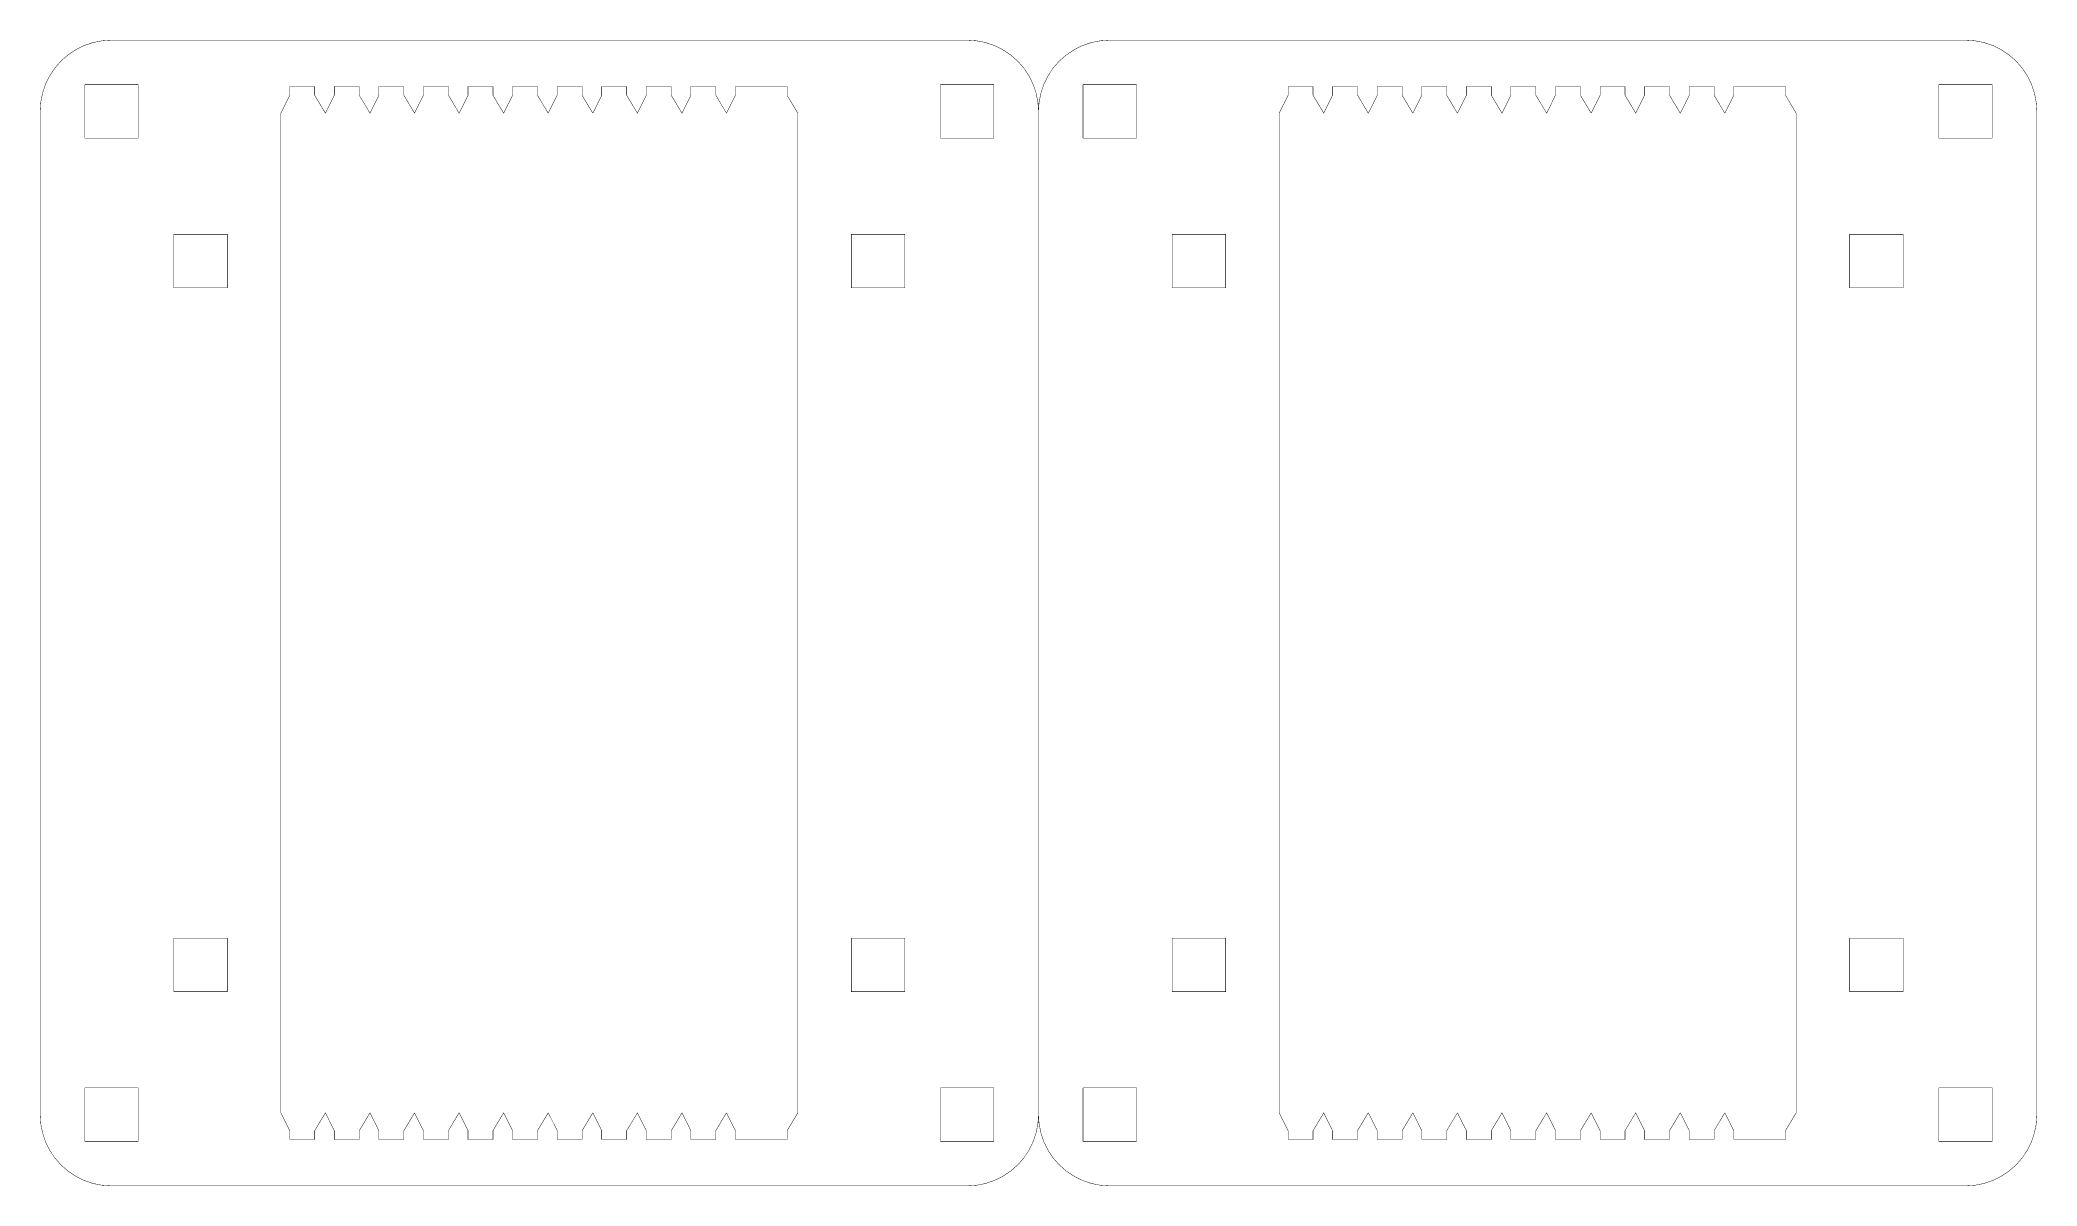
# Model space of a CAD drawing. Extents: x 0 to 112, y 0 to 64.
import ezdxf

# ---------------------------------------------------------------- set-up
doc = ezdxf.new("R2010")
doc.units = 0
doc.layers.add('20', color=253, linetype='CONTINUOUS')

msp = doc.modelspace()

# ---------------------------------------------------------------- linework, layer by layer
at = {"layer": '20', "const_width": 0.025}
for points in [[(2.0058, 63.8061), (2.4757, 64.0397)], [(2.4757, 64.0397), (2.9704, 64.2074)], [(2.9704, 64.2074), (3.4844, 64.3064)], [(3.4844, 64.3064), (4.0053, 64.342)], [(52.0066, 64.342), (4.0053, 64.342)], [(52.0066, 64.342), (52.5273, 64.3064)], [(52.5273, 64.3064), (53.0412, 64.2074)], [(53.0412, 64.2074), (53.5362, 64.0397)], [(53.5362, 64.0397), (54.0061, 63.8061)], [(58.0066, 63.8061), (58.4752, 64.0397)], [(58.4752, 64.0397), (58.971, 64.2074)], [(58.971, 64.2074), (59.4836, 64.3064)], [(59.4836, 64.3064), (60.0061, 64.342)], [(108.0057, 64.342), (60.0061, 64.342)], [(108.0057, 64.342), (108.5282, 64.3064)], [(108.5282, 64.3064), (109.0408, 64.2074)], [(109.0408, 64.2074), (109.5368, 64.0397)], [(109.5368, 64.0397), (110.0055, 63.8061)], [(0.5423, 62.3405), (0.8331, 62.7799)], [(0.8331, 62.7799), (1.1776, 63.1711)], [(1.1776, 63.1711), (1.5716, 63.5165)], [(1.5716, 63.5165), (2.0058, 63.8061)], [(54.0061, 63.8061), (54.4399, 63.5165)], [(54.4399, 63.5165), (54.8341, 63.1711)], [(54.8341, 63.1711), (55.1801, 62.7799)], [(55.1801, 62.7799), (55.4694, 62.3405)], [(56.5415, 62.3405), (56.8321, 62.7799)], [(56.8321, 62.7799), (57.1783, 63.1711)], [(57.1783, 63.1711), (57.571, 63.5165)], [(57.571, 63.5165), (58.0066, 63.8061)], [(110.0055, 63.8061), (110.4406, 63.5165)], [(110.4406, 63.5165), (110.835, 63.1711)], [(110.835, 63.1711), (111.1795, 62.7799)], [(111.1795, 62.7799), (111.47, 62.3405)], [(0.1426, 61.3778), (0.3108, 61.8731)], [(0.3108, 61.8731), (0.5423, 62.3405)], [(5.506, 61.8452), (2.506, 61.8452)], [(2.506, 61.8452), (2.506, 58.8429)], [(5.506, 58.8429), (5.506, 61.8452)], [(14.0057, 61.741), (15.4057, 61.741)], [(14.0057, 61.2457), (14.0057, 61.741)], [(15.4057, 61.741), (15.4057, 61.2457)], [(16.5055, 61.741), (17.9056, 61.741)], [(16.5055, 61.2457), (16.5055, 61.741)], [(17.9056, 61.741), (17.9056, 61.2457)], [(19.0067, 61.741), (20.4052, 61.741)], [(19.0067, 61.2457), (19.0067, 61.741)], [(20.4052, 61.741), (20.4052, 61.2457)], [(21.5065, 61.741), (22.9063, 61.741)], [(21.5065, 61.2457), (21.5065, 61.741)], [(22.9063, 61.741), (22.9063, 61.2457)], [(24.0062, 61.741), (25.4062, 61.741)], [(24.0062, 61.2457), (24.0062, 61.741)], [(25.4062, 61.741), (25.4062, 61.2457)], [(26.506, 61.741), (27.9058, 61.741)], [(26.506, 61.741), (26.506, 61.2457)], [(27.9058, 61.2457), (27.9058, 61.741)], [(29.0059, 61.741), (30.4057, 61.741)], [(29.0059, 61.741), (29.0059, 61.2457)], [(30.4057, 61.2457), (30.4057, 61.741)], [(31.5053, 61.741), (32.9055, 61.741)], [(31.5053, 61.741), (31.5053, 61.2457)], [(32.9055, 61.2457), (32.9055, 61.741)], [(34.0051, 61.741), (35.4052, 61.741)], [(34.0051, 61.741), (34.0051, 61.2457)], [(35.4052, 61.2457), (35.4052, 61.741)], [(36.5063, 61.741), (37.905, 61.741)], [(36.5063, 61.741), (36.5063, 61.2457)], [(37.905, 61.2457), (37.905, 61.741)], [(39.0061, 61.741), (41.9055, 61.741)], [(39.0061, 61.741), (39.0061, 61.2457)], [(41.9055, 61.741), (41.9055, 61.2457)], [(50.506, 61.8452), (50.506, 58.8429)], [(53.506, 61.8452), (50.506, 61.8452)], [(53.506, 58.8429), (53.506, 61.8452)], [(55.4694, 62.3405), (55.7008, 61.8731)], [(55.7008, 61.8731), (55.8692, 61.3778)], [(56.1417, 61.3778), (56.3101, 61.8731)], [(56.3101, 61.8731), (56.5415, 62.3405)], [(58.5055, 61.8452), (58.5055, 58.8429)], [(61.5054, 61.8452), (58.5055, 61.8452)], [(61.5054, 58.8429), (61.5054, 61.8452)], [(70.0063, 61.2457), (70.0063, 61.741)], [(70.0063, 61.741), (71.4066, 61.741)], [(71.4066, 61.741), (71.4066, 61.2457)], [(72.5062, 61.741), (73.9062, 61.741)], [(72.5062, 61.2457), (72.5062, 61.741)], [(73.9062, 61.741), (73.9062, 61.2457)], [(75.0061, 61.741), (76.4061, 61.741)], [(75.0061, 61.2457), (75.0061, 61.741)], [(76.4061, 61.741), (76.4061, 61.2457)], [(77.5057, 61.2457), (77.5057, 61.741)], [(77.5057, 61.741), (78.906, 61.741)], [(78.906, 61.741), (78.906, 61.2457)], [(80.0055, 61.741), (81.4056, 61.741)], [(80.0055, 61.2457), (80.0055, 61.741)], [(81.4056, 61.741), (81.4056, 61.2457)], [(82.5067, 61.741), (83.9055, 61.741)], [(82.5067, 61.741), (82.5067, 61.2457)], [(83.9055, 61.2457), (83.9055, 61.741)], [(85.0065, 61.741), (86.4063, 61.741)], [(85.0065, 61.741), (85.0065, 61.2457)], [(86.4063, 61.2457), (86.4063, 61.741)], [(87.5062, 61.741), (88.9062, 61.741)], [(87.5062, 61.741), (87.5062, 61.2457)], [(88.9062, 61.2457), (88.9062, 61.741)], [(90.006, 61.741), (91.4058, 61.741)], [(90.006, 61.741), (90.006, 61.2457)], [(91.4058, 61.2457), (91.4058, 61.741)], [(92.5059, 61.741), (93.9057, 61.741)], [(92.5059, 61.741), (92.5059, 61.2457)], [(93.9057, 61.2457), (93.9057, 61.741)], [(95.0053, 61.741), (97.9062, 61.741)], [(95.0053, 61.741), (95.0053, 61.2457)], [(97.9062, 61.741), (97.9062, 61.2457)], [(106.5051, 61.8452), (106.5051, 58.8429)], [(109.5066, 61.8452), (106.5051, 61.8452)], [(109.5066, 58.8429), (109.5066, 61.8452)], [(111.47, 62.3405), (111.7019, 61.8731)], [(111.7019, 61.8731), (111.8698, 61.3778)], [(0.0062, 60.344), (0.0393, 60.8673)], [(0.0393, 60.8673), (0.1426, 61.3778)], [(13.5055, 60.2424), (14.0057, 61.2457)], [(15.4057, 61.2457), (16.0067, 60.2424)], [(16.0067, 60.2424), (16.5055, 61.2457)], [(17.9056, 61.2457), (18.5063, 60.2424)], [(18.5063, 60.2424), (19.0067, 61.2457)], [(20.4052, 61.2457), (21.0062, 60.2424)], [(21.0062, 60.2424), (21.5065, 61.2457)], [(22.9063, 61.2457), (23.506, 60.2424)], [(23.506, 60.2424), (24.0062, 61.2457)], [(25.4062, 61.2457), (26.0059, 60.2424)], [(26.0059, 60.2424), (26.506, 61.2457)], [(27.9058, 61.2457), (28.5055, 60.2424)], [(28.5055, 60.2424), (29.0059, 61.2457)], [(30.4057, 61.2457), (31.0054, 60.2424)], [(31.0054, 60.2424), (31.5053, 61.2457)], [(32.9055, 61.2457), (33.5063, 60.2424)], [(33.5063, 60.2424), (34.0051, 61.2457)], [(35.4052, 61.2457), (36.0059, 60.2424)], [(36.0059, 60.2424), (36.5063, 61.2457)], [(37.905, 61.2457), (38.5057, 60.2424)], [(38.5057, 60.2424), (39.0061, 61.2457)], [(41.9055, 61.2457), (42.5062, 60.2424)], [(55.8692, 61.3778), (55.9726, 60.8673)], [(55.9726, 60.8673), (56.0056, 60.344)], [(56.0056, 60.344), (56.0399, 60.8673)], [(56.0399, 60.8673), (56.1417, 61.3778)], [(69.5062, 60.2424), (70.0063, 61.2457)], [(71.4066, 61.2457), (72.0058, 60.2424)], [(72.0058, 60.2424), (72.5062, 61.2457)], [(73.9062, 61.2457), (74.5057, 60.2424)], [(74.5057, 60.2424), (75.0061, 61.2457)], [(76.4061, 61.2457), (77.0055, 60.2424)], [(77.0055, 60.2424), (77.5057, 61.2457)], [(78.906, 61.2457), (79.5067, 60.2424)], [(79.5067, 60.2424), (80.0055, 61.2457)], [(81.4056, 61.2457), (82.0066, 60.2424)], [(82.0066, 60.2424), (82.5067, 61.2457)], [(83.9055, 61.2457), (84.5062, 60.2424)], [(84.5062, 60.2424), (85.0065, 61.2457)], [(86.4063, 61.2457), (87.006, 60.2424)], [(87.006, 60.2424), (87.5062, 61.2457)], [(88.9062, 61.2457), (89.5059, 60.2424)], [(89.5059, 60.2424), (90.006, 61.2457)], [(91.4058, 61.2457), (92.0055, 60.2424)], [(92.0055, 60.2424), (92.5059, 61.2457)], [(93.9057, 61.2457), (94.5054, 60.2424)], [(94.5054, 60.2424), (95.0053, 61.2457)], [(97.9062, 61.2457), (98.5056, 60.2424)], [(111.8698, 61.3778), (111.9717, 60.8673)], [(111.9717, 60.8673), (112.0062, 60.344)], [(0.0062, 60.344), (0.0062, 4.0424)], [(13.5055, 4.144), (13.5055, 60.2424)], [(42.5062, 60.2424), (42.5062, 4.144)], [(56.0056, 4.0424), (56.0056, 60.344)], [(69.5062, 4.144), (69.5062, 60.2424)], [(98.5056, 60.2424), (98.5056, 4.144)], [(112.0062, 60.344), (112.0062, 4.0424)], [(2.506, 58.8429), (5.506, 58.8429)], [(50.506, 58.8429), (53.506, 58.8429)], [(58.5055, 58.8429), (61.5054, 58.8429)], [(106.5051, 58.8429), (109.5066, 58.8429)], [(7.5055, 50.4431), (7.5055, 53.4454)], [(7.5055, 53.4454), (10.5055, 53.4454)], [(10.5055, 53.4454), (10.5055, 50.4431)], [(45.5062, 53.4454), (45.5062, 50.4431)], [(48.5062, 53.4454), (45.5062, 53.4454)], [(48.5062, 50.4431), (48.5062, 53.4454)], [(63.506, 50.4431), (63.506, 53.4454)], [(63.506, 53.4454), (66.5062, 53.4454)], [(66.5062, 53.4454), (66.5062, 50.4431)], [(104.5056, 53.4454), (101.5056, 53.4454)], [(101.5056, 53.4454), (101.5056, 50.4431)], [(104.5056, 50.4431), (104.5056, 53.4454)], [(10.5055, 50.4431), (7.5055, 50.4431)], [(45.5062, 50.4431), (48.5062, 50.4431)], [(66.5062, 50.4431), (63.506, 50.4431)], [(101.5056, 50.4431), (104.5056, 50.4431)], [(7.5055, 13.9433), (10.5055, 13.9433)], [(7.5055, 10.941), (7.5055, 13.9433)], [(10.5055, 13.9433), (10.5055, 10.941)], [(45.5062, 13.9433), (45.5062, 10.941)], [(48.5062, 13.9433), (45.5062, 13.9433)], [(48.5062, 10.941), (48.5062, 13.9433)], [(63.506, 10.941), (63.506, 13.9433)], [(63.506, 13.9433), (66.5062, 13.9433)], [(66.5062, 13.9433), (66.5062, 10.941)], [(104.5056, 13.9433), (101.5056, 13.9433)], [(101.5056, 13.9433), (101.5056, 10.941)], [(104.5056, 10.941), (104.5056, 13.9433)], [(10.5055, 10.941), (7.5055, 10.941)], [(45.5062, 10.941), (48.5062, 10.941)], [(66.5062, 10.941), (63.506, 10.941)], [(101.5056, 10.941), (104.5056, 10.941)], [(2.506, 2.5413), (2.506, 5.5435)], [(2.506, 5.5435), (5.506, 5.5435)], [(5.506, 5.5435), (5.506, 2.5413)], [(50.506, 5.5435), (50.506, 2.5413)], [(53.506, 5.5435), (50.506, 5.5435)], [(53.506, 2.5413), (53.506, 5.5435)], [(58.5055, 2.5413), (58.5055, 5.5435)], [(58.5055, 5.5435), (61.5054, 5.5435)], [(61.5054, 5.5435), (61.5054, 2.5413)], [(106.5051, 5.5435), (106.5051, 2.5413)], [(109.5066, 5.5435), (106.5051, 5.5435)], [(109.5066, 2.5413), (109.5066, 5.5435)], [(0.0062, 4.0424), (0.0393, 3.5192)], [(0.0393, 3.5192), (0.1426, 3.0086)], [(14.0057, 3.1432), (13.5055, 4.144)], [(16.0067, 4.144), (15.4057, 3.1432)], [(16.5055, 3.1432), (16.0067, 4.144)], [(18.5063, 4.144), (17.9056, 3.1432)], [(19.0067, 3.1432), (18.5063, 4.144)], [(21.0062, 4.144), (20.4052, 3.1432)], [(21.5065, 3.1432), (21.0062, 4.144)], [(23.506, 4.144), (22.9063, 3.1432)], [(24.0062, 3.1432), (23.506, 4.144)], [(26.0059, 4.144), (25.4062, 3.1432)], [(26.506, 3.1432), (26.0059, 4.144)], [(28.5055, 4.144), (27.9058, 3.1432)], [(29.0059, 3.1432), (28.5055, 4.144)], [(31.0054, 4.144), (30.4057, 3.1432)], [(31.5053, 3.1432), (31.0054, 4.144)], [(33.5063, 4.144), (32.9055, 3.1432)], [(34.0051, 3.1432), (33.5063, 4.144)], [(36.0059, 4.144), (35.4052, 3.1432)], [(36.5063, 3.1432), (36.0059, 4.144)], [(38.5057, 4.144), (37.905, 3.1432)], [(39.0061, 3.1432), (38.5057, 4.144)], [(42.5062, 4.144), (41.9055, 3.1432)], [(55.9726, 3.5192), (55.8692, 3.0086)], [(56.0056, 4.0424), (55.9726, 3.5192)], [(56.0056, 4.0424), (56.0399, 3.5192)], [(56.0399, 3.5192), (56.1417, 3.0086)], [(70.0063, 3.1432), (69.5062, 4.144)], [(72.0058, 4.144), (71.4066, 3.1432)], [(72.5062, 3.1432), (72.0058, 4.144)], [(74.5057, 4.144), (73.9062, 3.1432)], [(75.0061, 3.1432), (74.5057, 4.144)], [(77.0055, 4.144), (76.4061, 3.1432)], [(77.5057, 3.1432), (77.0055, 4.144)], [(79.5067, 4.144), (78.906, 3.1432)], [(80.0055, 3.1432), (79.5067, 4.144)], [(82.0066, 4.144), (81.4056, 3.1432)], [(82.5067, 3.1432), (82.0066, 4.144)], [(84.5062, 4.144), (83.9055, 3.1432)], [(85.0065, 3.1432), (84.5062, 4.144)], [(87.006, 4.144), (86.4063, 3.1432)], [(87.5062, 3.1432), (87.006, 4.144)], [(89.5059, 4.144), (88.9062, 3.1432)], [(90.006, 3.1432), (89.5059, 4.144)], [(92.0055, 4.144), (91.4058, 3.1432)], [(92.5059, 3.1432), (92.0055, 4.144)], [(94.5054, 4.144), (93.9057, 3.1432)], [(95.0053, 3.1432), (94.5054, 4.144)], [(98.5056, 4.144), (97.9062, 3.1432)], [(111.9717, 3.5192), (111.8698, 3.0086)], [(112.0062, 4.0424), (111.9717, 3.5192)], [(0.1426, 3.0086), (0.3108, 2.5133)], [(0.3108, 2.5133), (0.5423, 2.0409)], [(5.506, 2.5413), (2.506, 2.5413)], [(14.0057, 2.6454), (14.0057, 3.1432)], [(15.4057, 2.6454), (14.0057, 2.6454)], [(15.4057, 3.1432), (15.4057, 2.6454)], [(16.5055, 2.6454), (16.5055, 3.1432)], [(17.9056, 2.6454), (16.5055, 2.6454)], [(17.9056, 3.1432), (17.9056, 2.6454)], [(19.0067, 2.6454), (19.0067, 3.1432)], [(20.4052, 2.6454), (19.0067, 2.6454)], [(20.4052, 3.1432), (20.4052, 2.6454)], [(21.5065, 2.6454), (21.5065, 3.1432)], [(22.9063, 2.6454), (21.5065, 2.6454)], [(22.9063, 3.1432), (22.9063, 2.6454)], [(24.0062, 2.6454), (24.0062, 3.1432)], [(25.4062, 2.6454), (24.0062, 2.6454)], [(25.4062, 3.1432), (25.4062, 2.6454)], [(26.506, 3.1432), (26.506, 2.6454)], [(27.9058, 2.6454), (26.506, 2.6454)], [(27.9058, 2.6454), (27.9058, 3.1432)], [(29.0059, 3.1432), (29.0059, 2.6454)], [(30.4057, 2.6454), (29.0059, 2.6454)], [(30.4057, 2.6454), (30.4057, 3.1432)], [(31.5053, 3.1432), (31.5053, 2.6454)], [(32.9055, 2.6454), (31.5053, 2.6454)], [(32.9055, 2.6454), (32.9055, 3.1432)], [(34.0051, 3.1432), (34.0051, 2.6454)], [(35.4052, 2.6454), (34.0051, 2.6454)], [(35.4052, 2.6454), (35.4052, 3.1432)], [(36.5063, 3.1432), (36.5063, 2.6454)], [(37.905, 2.6454), (36.5063, 2.6454)], [(37.905, 2.6454), (37.905, 3.1432)], [(39.0061, 3.1432), (39.0061, 2.6454)], [(41.9055, 2.6454), (39.0061, 2.6454)], [(41.9055, 3.1432), (41.9055, 2.6454)], [(50.506, 2.5413), (53.506, 2.5413)], [(55.7008, 2.5133), (55.4694, 2.0409)], [(55.8692, 3.0086), (55.7008, 2.5133)], [(56.1417, 3.0086), (56.3101, 2.5133)], [(56.3101, 2.5133), (56.5415, 2.0409)], [(61.5054, 2.5413), (58.5055, 2.5413)], [(70.0063, 2.6454), (70.0063, 3.1432)], [(71.4066, 2.6454), (70.0063, 2.6454)], [(71.4066, 3.1432), (71.4066, 2.6454)], [(72.5062, 2.6454), (72.5062, 3.1432)], [(73.9062, 2.6454), (72.5062, 2.6454)], [(73.9062, 3.1432), (73.9062, 2.6454)], [(75.0061, 2.6454), (75.0061, 3.1432)], [(76.4061, 2.6454), (75.0061, 2.6454)], [(76.4061, 3.1432), (76.4061, 2.6454)], [(77.5057, 2.6454), (77.5057, 3.1432)], [(78.906, 2.6454), (77.5057, 2.6454)], [(78.906, 3.1432), (78.906, 2.6454)], [(80.0055, 2.6454), (80.0055, 3.1432)], [(81.4056, 2.6454), (80.0055, 2.6454)], [(81.4056, 3.1432), (81.4056, 2.6454)], [(82.5067, 3.1432), (82.5067, 2.6454)], [(83.9055, 2.6454), (82.5067, 2.6454)], [(83.9055, 2.6454), (83.9055, 3.1432)], [(85.0065, 3.1432), (85.0065, 2.6454)], [(86.4063, 2.6454), (85.0065, 2.6454)], [(86.4063, 2.6454), (86.4063, 3.1432)], [(87.5062, 3.1432), (87.5062, 2.6454)], [(88.9062, 2.6454), (87.5062, 2.6454)], [(88.9062, 2.6454), (88.9062, 3.1432)], [(90.006, 3.1432), (90.006, 2.6454)], [(91.4058, 2.6454), (90.006, 2.6454)], [(91.4058, 2.6454), (91.4058, 3.1432)], [(92.5059, 3.1432), (92.5059, 2.6454)], [(93.9057, 2.6454), (92.5059, 2.6454)], [(93.9057, 2.6454), (93.9057, 3.1432)], [(95.0053, 3.1432), (95.0053, 2.6454)], [(97.9062, 2.6454), (95.0053, 2.6454)], [(97.9062, 3.1432), (97.9062, 2.6454)], [(106.5051, 2.5413), (109.5066, 2.5413)], [(111.7019, 2.5133), (111.47, 2.0409)], [(111.8698, 3.0086), (111.7019, 2.5133)], [(0.5423, 2.0409), (0.8331, 1.6065)], [(0.8331, 1.6065), (1.1776, 1.2154)], [(1.1776, 1.2154), (1.5716, 0.8699)], [(54.8341, 1.2154), (54.4399, 0.8699)], [(55.1801, 1.6065), (54.8341, 1.2154)], [(55.4694, 2.0409), (55.1801, 1.6065)], [(56.5415, 2.0409), (56.8321, 1.6065)], [(56.8321, 1.6065), (57.1783, 1.2154)], [(57.1783, 1.2154), (57.571, 0.8699)], [(110.835, 1.2154), (110.4406, 0.8699)], [(111.1795, 1.6065), (110.835, 1.2154)], [(111.47, 2.0409), (111.1795, 1.6065)], [(1.5716, 0.8699), (2.0058, 0.5804)], [(2.0058, 0.5804), (2.4757, 0.3492)], [(2.4757, 0.3492), (2.9704, 0.1791)], [(2.9704, 0.1791), (3.4844, 0.0775)], [(3.4844, 0.0775), (4.0053, 0.0444)], [(52.0066, 0.0444), (4.0053, 0.0444)], [(52.5273, 0.0775), (52.0066, 0.0444)], [(53.0412, 0.1791), (52.5273, 0.0775)], [(53.5362, 0.3492), (53.0412, 0.1791)], [(54.0061, 0.5804), (53.5362, 0.3492)], [(54.4399, 0.8699), (54.0061, 0.5804)], [(57.571, 0.8699), (58.0066, 0.5804)], [(58.0066, 0.5804), (58.4752, 0.3492)], [(58.4752, 0.3492), (58.971, 0.1791)], [(58.971, 0.1791), (59.4836, 0.0775)], [(59.4836, 0.0775), (60.0061, 0.0444)], [(108.0057, 0.0444), (60.0061, 0.0444)], [(108.5282, 0.0775), (108.0057, 0.0444)], [(109.0408, 0.1791), (108.5282, 0.0775)], [(109.5368, 0.3492), (109.0408, 0.1791)], [(110.0055, 0.5804), (109.5368, 0.3492)], [(110.4406, 0.8699), (110.0055, 0.5804)]]:
    msp.add_lwpolyline(points, dxfattribs=at)
at = {"layer": '20', "const_width": 0.0125}
for points in [[(2.4737, 64.0457, 1), (2.4777, 64.0338)], [(2.4785, 64.0341, 1), (2.4729, 64.0453)], [(2.9692, 64.2135, 1), (2.9716, 64.2012)], [(2.9724, 64.2015, 1), (2.9684, 64.2133)], [(3.484, 64.3127, 1), (3.4848, 64.3002)], [(3.4856, 64.3003, 1), (3.4832, 64.3126)], [(4.0053, 64.3482, 1), (4.0053, 64.3358)], [(4.0057, 64.3358, 1), (4.0049, 64.3482)], [(52.007, 64.3482, 1), (52.0062, 64.3358)], [(52.0066, 64.3358, 1), (52.0066, 64.3482)], [(52.5285, 64.3126, 1), (52.5261, 64.3003)], [(52.5269, 64.3002, 1), (52.5277, 64.3127)], [(53.0432, 64.2133, 1), (53.0391, 64.2015)], [(53.04, 64.2012, 1), (53.0423, 64.2135)], [(53.539, 64.0453, 1), (53.5334, 64.0341)], [(53.5342, 64.0338, 1), (53.5382, 64.0457)], [(58.4732, 64.0457, 1), (58.4772, 64.0338)], [(58.478, 64.0341, 1), (58.4724, 64.0453)], [(58.9698, 64.2135, 1), (58.9722, 64.2012)], [(58.973, 64.2015, 1), (58.969, 64.2133)], [(59.4832, 64.3127, 1), (59.484, 64.3002)], [(59.4848, 64.3003, 1), (59.4824, 64.3126)], [(60.0061, 64.3482, 1), (60.0061, 64.3358)], [(60.0065, 64.3358, 1), (60.0057, 64.3482)], [(108.0062, 64.3482, 1), (108.0053, 64.3358)], [(108.0057, 64.3358, 1), (108.0057, 64.3482)], [(108.5294, 64.3126, 1), (108.527, 64.3003)], [(108.5278, 64.3002, 1), (108.5286, 64.3127)], [(109.0428, 64.2133, 1), (109.0388, 64.2015)], [(109.0396, 64.2012, 1), (109.042, 64.2135)], [(109.5396, 64.0453, 1), (109.5341, 64.0341)], [(109.5348, 64.0338, 1), (109.5388, 64.0457)], [(0.8284, 62.784, 1), (0.8377, 62.7758)], [(0.8383, 62.7765, 1), (0.8278, 62.7833)], [(1.1734, 63.1758, 1), (1.1817, 63.1664)], [(1.1822, 63.1669, 1), (1.1729, 63.1752)], [(1.5682, 63.5217, 1), (1.5751, 63.5113)], [(1.5758, 63.5118, 1), (1.5675, 63.5212)], [(2.003, 63.8117, 1), (2.0086, 63.8005)], [(2.0092, 63.8009, 1), (2.0023, 63.8113)], [(54.0096, 63.8113, 1), (54.0026, 63.8009)], [(54.0033, 63.8005, 1), (54.0089, 63.8117)], [(54.4441, 63.5212, 1), (54.4358, 63.5118)], [(54.4365, 63.5113, 1), (54.4434, 63.5217)], [(54.8388, 63.1752, 1), (54.8294, 63.1669)], [(54.83, 63.1664, 1), (54.8383, 63.1758)], [(55.1853, 62.7833, 1), (55.1749, 62.7765)], [(55.1754, 62.7758, 1), (55.1848, 62.784)], [(56.8274, 62.784, 1), (56.8368, 62.7758)], [(56.8373, 62.7765, 1), (56.8269, 62.7833)], [(57.1742, 63.1758, 1), (57.1824, 63.1664)], [(57.183, 63.1669, 1), (57.1736, 63.1752)], [(57.5675, 63.5217, 1), (57.5744, 63.5113)], [(57.5751, 63.5118, 1), (57.5669, 63.5212)], [(58.0038, 63.8117, 1), (58.0094, 63.8005)], [(58.0101, 63.8009, 1), (58.0031, 63.8113)], [(110.0089, 63.8113, 1), (110.002, 63.8009)], [(110.0027, 63.8005, 1), (110.0083, 63.8117)], [(110.4447, 63.5212, 1), (110.4365, 63.5118)], [(110.4371, 63.5113, 1), (110.444, 63.5217)], [(110.8397, 63.1752, 1), (110.8303, 63.1669)], [(110.8309, 63.1664, 1), (110.8392, 63.1758)], [(111.1847, 62.7833, 1), (111.1742, 62.7765)], [(111.1748, 62.7758, 1), (111.1842, 62.784)], [(0.3052, 61.8759, 1), (0.3164, 61.8703)], [(0.3167, 61.8711, 1), (0.3049, 61.8751)], [(0.5371, 62.3439, 1), (0.5475, 62.337)], [(0.5479, 62.3377, 1), (0.5367, 62.3433)], [(2.5122, 61.8452, 1), (2.4997, 61.8452)], [(2.506, 61.8514, 1), (2.506, 61.8389)], [(5.5122, 61.8452, 1), (5.4997, 61.8452)], [(5.506, 61.8389, 1), (5.506, 61.8514)], [(14.0119, 61.741, 1), (13.9994, 61.741)], [(14.0057, 61.7473, 1), (14.0057, 61.7348)], [(15.412, 61.741, 1), (15.3995, 61.741)], [(15.4057, 61.7348, 1), (15.4057, 61.7473)], [(16.5055, 61.7473, 1), (16.5055, 61.7348)], [(16.5118, 61.741, 1), (16.4993, 61.741)], [(17.9118, 61.741, 1), (17.8993, 61.741)], [(17.9056, 61.7348, 1), (17.9056, 61.7473)], [(19.0129, 61.741, 1), (19.0004, 61.741)], [(19.0067, 61.7473, 1), (19.0067, 61.7348)], [(20.4115, 61.741, 1), (20.3989, 61.741)], [(20.4052, 61.7348, 1), (20.4052, 61.7473)], [(21.5065, 61.7473, 1), (21.5065, 61.7348)], [(21.5128, 61.741, 1), (21.5003, 61.741)], [(22.9126, 61.741, 1), (22.9001, 61.741)], [(22.9063, 61.7348, 1), (22.9063, 61.7473)], [(24.0124, 61.741, 1), (23.9999, 61.741)], [(24.0062, 61.7473, 1), (24.0062, 61.7348)], [(25.4125, 61.741, 1), (25.4, 61.741)], [(25.4062, 61.7348, 1), (25.4062, 61.7473)], [(26.506, 61.7473, 1), (26.506, 61.7348)], [(26.5123, 61.741, 1), (26.4998, 61.741)], [(27.9121, 61.741, 1), (27.8996, 61.741)], [(27.9058, 61.7348, 1), (27.9058, 61.7473)], [(29.0121, 61.741, 1), (28.9996, 61.741)], [(29.0059, 61.7473, 1), (29.0059, 61.7348)], [(30.4119, 61.741, 1), (30.3994, 61.741)], [(30.4057, 61.7348, 1), (30.4057, 61.7473)], [(31.5115, 61.741, 1), (31.499, 61.741)], [(31.5053, 61.7473, 1), (31.5053, 61.7348)], [(32.9118, 61.741, 1), (32.8993, 61.741)], [(32.9055, 61.7348, 1), (32.9055, 61.7473)], [(34.0051, 61.7473, 1), (34.0051, 61.7348)], [(34.0114, 61.741, 1), (33.9989, 61.741)], [(35.4114, 61.741, 1), (35.3989, 61.741)], [(35.4052, 61.7348, 1), (35.4052, 61.7473)], [(36.5125, 61.741, 1), (36.5, 61.741)], [(36.5063, 61.7473, 1), (36.5063, 61.7348)], [(37.9113, 61.741, 1), (37.8988, 61.741)], [(37.905, 61.7348, 1), (37.905, 61.7473)], [(39.0061, 61.7473, 1), (39.0061, 61.7348)], [(39.0124, 61.741, 1), (38.9999, 61.741)], [(41.9118, 61.741, 1), (41.8993, 61.741)], [(41.9055, 61.7348, 1), (41.9055, 61.7473)], [(50.5122, 61.8452, 1), (50.4997, 61.8452)], [(50.506, 61.8514, 1), (50.506, 61.8389)], [(53.5122, 61.8452, 1), (53.4997, 61.8452)], [(53.506, 61.8389, 1), (53.506, 61.8514)], [(55.475, 62.3433, 1), (55.4638, 62.3377)], [(55.4642, 62.337, 1), (55.4746, 62.3439)], [(55.7067, 61.8751, 1), (55.6949, 61.8711)], [(55.6952, 61.8703, 1), (55.7064, 61.8759)], [(56.3045, 61.8759, 1), (56.3157, 61.8703)], [(56.316, 61.8711, 1), (56.3042, 61.8751)], [(56.5363, 62.3439, 1), (56.5467, 62.337)], [(56.5471, 62.3377, 1), (56.5359, 62.3433)], [(58.5117, 61.8452, 1), (58.4992, 61.8452)], [(58.5055, 61.8514, 1), (58.5055, 61.8389)], [(61.5117, 61.8452, 1), (61.4992, 61.8452)], [(61.5054, 61.8389, 1), (61.5054, 61.8514)], [(70.0063, 61.7473, 1), (70.0063, 61.7348)], [(70.0126, 61.741, 1), (70.0001, 61.741)], [(71.4129, 61.741, 1), (71.4004, 61.741)], [(71.4066, 61.7348, 1), (71.4066, 61.7473)], [(72.5062, 61.7473, 1), (72.5062, 61.7348)], [(72.5124, 61.741, 1), (72.4999, 61.741)], [(73.9125, 61.741, 1), (73.9, 61.741)], [(73.9062, 61.7348, 1), (73.9062, 61.7473)], [(75.0123, 61.741, 1), (74.9998, 61.741)], [(75.0061, 61.7473, 1), (75.0061, 61.7348)], [(76.4124, 61.741, 1), (76.3999, 61.741)], [(76.4061, 61.7348, 1), (76.4061, 61.7473)], [(77.5057, 61.7473, 1), (77.5057, 61.7348)], [(77.5119, 61.741, 1), (77.4994, 61.741)], [(78.9122, 61.741, 1), (78.8997, 61.741)], [(78.906, 61.7348, 1), (78.906, 61.7473)], [(80.0055, 61.7473, 1), (80.0055, 61.7348)], [(80.0118, 61.741, 1), (79.9993, 61.741)], [(81.4118, 61.741, 1), (81.3993, 61.741)], [(81.4056, 61.7348, 1), (81.4056, 61.7473)], [(82.5067, 61.7473, 1), (82.5067, 61.7348)], [(82.5129, 61.741, 1), (82.5004, 61.741)], [(83.9117, 61.741, 1), (83.8992, 61.741)], [(83.9055, 61.7348, 1), (83.9055, 61.7473)], [(85.0065, 61.7473, 1), (85.0065, 61.7348)], [(85.0128, 61.741, 1), (85.0003, 61.741)], [(86.4126, 61.741, 1), (86.4001, 61.741)], [(86.4063, 61.7348, 1), (86.4063, 61.7473)], [(87.5062, 61.7473, 1), (87.5062, 61.7348)], [(87.5124, 61.741, 1), (87.4999, 61.741)], [(88.9124, 61.741, 1), (88.9, 61.741)], [(88.9062, 61.7348, 1), (88.9062, 61.7473)], [(90.006, 61.7473, 1), (90.006, 61.7348)], [(90.0123, 61.741, 1), (89.9998, 61.741)], [(91.4121, 61.741, 1), (91.3996, 61.741)], [(91.4058, 61.7348, 1), (91.4058, 61.7473)], [(92.5059, 61.7473, 1), (92.5059, 61.7348)], [(92.5121, 61.741, 1), (92.4996, 61.741)], [(93.9119, 61.741, 1), (93.8994, 61.741)], [(93.9057, 61.7348, 1), (93.9057, 61.7473)], [(95.0053, 61.7473, 1), (95.0053, 61.7348)], [(95.0115, 61.741, 1), (94.999, 61.741)], [(97.9124, 61.741, 1), (97.8999, 61.741)], [(97.9062, 61.7348, 1), (97.9062, 61.7473)], [(106.5113, 61.8452, 1), (106.4989, 61.8452)], [(106.5051, 61.8514, 1), (106.5051, 61.8389)], [(109.5129, 61.8452, 1), (109.5004, 61.8452)], [(109.5066, 61.8389, 1), (109.5066, 61.8514)], [(111.4756, 62.3433, 1), (111.4644, 62.3377)], [(111.4648, 62.337, 1), (111.4753, 62.3439)], [(111.7079, 61.8751, 1), (111.696, 61.8711)], [(111.6963, 61.8703, 1), (111.7075, 61.8759)], [(0.0332, 60.8685, 1), (0.0454, 60.866)], [(0.0455, 60.8669, 1), (0.0331, 60.8677)], [(0.1367, 61.3798, 1), (0.1485, 61.3758)], [(0.1488, 61.3766, 1), (0.1365, 61.3791)], [(13.9994, 61.2457, 1), (14.0119, 61.2457)], [(14.0113, 61.243, 1), (14.0001, 61.2485)], [(15.4111, 61.249, 1), (15.4003, 61.2425)], [(15.3995, 61.2457, 1), (15.412, 61.2457)], [(16.4993, 61.2457, 1), (16.5118, 61.2457)], [(16.5111, 61.243, 1), (16.4999, 61.2485)], [(17.9109, 61.249, 1), (17.9002, 61.2425)], [(17.8993, 61.2457, 1), (17.9118, 61.2457)], [(19.0004, 61.2457, 1), (19.0129, 61.2457)], [(19.0123, 61.243, 1), (19.0011, 61.2485)], [(20.4106, 61.249, 1), (20.3998, 61.2425)], [(20.3989, 61.2457, 1), (20.4115, 61.2457)], [(21.5003, 61.2457, 1), (21.5128, 61.2457)], [(21.5121, 61.243, 1), (21.5009, 61.2485)], [(22.9001, 61.2457, 1), (22.9126, 61.2457)], [(22.9117, 61.2489, 1), (22.901, 61.2425)], [(23.9999, 61.2457, 1), (24.0124, 61.2457)], [(24.0117, 61.243, 1), (24.0006, 61.2485)], [(25.4116, 61.2489, 1), (25.4008, 61.2425)], [(25.4, 61.2457, 1), (25.4125, 61.2457)], [(26.4998, 61.2457, 1), (26.5123, 61.2457)], [(26.5116, 61.243, 1), (26.5004, 61.2485)], [(27.8996, 61.2457, 1), (27.9121, 61.2457)], [(27.9112, 61.2489, 1), (27.9005, 61.2425)], [(28.9996, 61.2457, 1), (29.0121, 61.2457)], [(29.0115, 61.243, 1), (29.0003, 61.2485)], [(30.3994, 61.2457, 1), (30.4119, 61.2457)], [(30.411, 61.2489, 1), (30.4003, 61.2425)], [(31.499, 61.2457, 1), (31.5115, 61.2457)], [(31.5108, 61.243, 1), (31.4997, 61.2485)], [(32.9109, 61.249, 1), (32.9002, 61.2425)], [(32.8993, 61.2457, 1), (32.9118, 61.2457)], [(33.9989, 61.2457, 1), (34.0114, 61.2457)], [(34.0107, 61.243, 1), (33.9995, 61.2485)], [(35.4105, 61.249, 1), (35.3998, 61.2425)], [(35.3989, 61.2457, 1), (35.4114, 61.2457)], [(36.5, 61.2457, 1), (36.5125, 61.2457)], [(36.5119, 61.243, 1), (36.5007, 61.2485)], [(37.9104, 61.249, 1), (37.8997, 61.2425)], [(37.8988, 61.2457, 1), (37.9113, 61.2457)], [(38.9999, 61.2457, 1), (39.0124, 61.2457)], [(39.0117, 61.243, 1), (39.0005, 61.2485)], [(41.9109, 61.249, 1), (41.9002, 61.2425)], [(41.8993, 61.2457, 1), (41.9118, 61.2457)], [(55.8753, 61.3791, 1), (55.8631, 61.3766)], [(55.8633, 61.3758, 1), (55.8751, 61.3798)], [(55.9788, 60.8677, 1), (55.9663, 60.8669)], [(55.9664, 60.866, 1), (55.9787, 60.8685)], [(56.0461, 60.8669, 1), (56.0336, 60.8677)], [(56.0337, 60.8685, 1), (56.046, 60.8661)], [(56.1358, 61.3798, 1), (56.1476, 61.3758)], [(56.1479, 61.3766, 1), (56.1356, 61.379)], [(70.0001, 61.2457, 1), (70.0126, 61.2457)], [(70.0119, 61.243, 1), (70.0007, 61.2485)], [(71.412, 61.2489, 1), (71.4013, 61.2425)], [(71.4004, 61.2457, 1), (71.4129, 61.2457)], [(72.4999, 61.2457, 1), (72.5124, 61.2457)], [(72.5118, 61.243, 1), (72.5006, 61.2485)], [(73.9116, 61.2489, 1), (73.9009, 61.2425)], [(73.9, 61.2457, 1), (73.9125, 61.2457)], [(74.9998, 61.2457, 1), (75.0123, 61.2457)], [(75.0116, 61.243, 1), (75.0005, 61.2485)], [(76.4115, 61.2489, 1), (76.4007, 61.2425)], [(76.3999, 61.2457, 1), (76.4124, 61.2457)], [(77.4994, 61.2457, 1), (77.5119, 61.2457)], [(77.5113, 61.243, 1), (77.5001, 61.2485)], [(78.9113, 61.249, 1), (78.9006, 61.2425)], [(78.8997, 61.2457, 1), (78.9122, 61.2457)], [(79.9993, 61.2457, 1), (80.0118, 61.2457)], [(80.0111, 61.243, 1), (79.9999, 61.2485)], [(81.4109, 61.249, 1), (81.4002, 61.2425)], [(81.3993, 61.2457, 1), (81.4118, 61.2457)], [(82.5004, 61.2457, 1), (82.5129, 61.2457)], [(82.5123, 61.243, 1), (82.5011, 61.2485)], [(83.9108, 61.249, 1), (83.9001, 61.2425)], [(83.8992, 61.2457, 1), (83.9117, 61.2457)], [(85.0003, 61.2457, 1), (85.0128, 61.2457)], [(85.0121, 61.243, 1), (85.0009, 61.2485)], [(86.4117, 61.2489, 1), (86.401, 61.2425)], [(86.4001, 61.2457, 1), (86.4126, 61.2457)], [(87.4999, 61.2457, 1), (87.5124, 61.2457)], [(87.5117, 61.243, 1), (87.5006, 61.2485)], [(88.9116, 61.2489, 1), (88.9008, 61.2425)], [(88.9, 61.2457, 1), (88.9124, 61.2457)], [(89.9998, 61.2457, 1), (90.0123, 61.2457)], [(90.0116, 61.243, 1), (90.0004, 61.2485)], [(91.4112, 61.2489, 1), (91.4005, 61.2425)], [(91.3996, 61.2457, 1), (91.4121, 61.2457)], [(92.4996, 61.2457, 1), (92.5121, 61.2457)], [(92.5115, 61.243, 1), (92.5003, 61.2485)], [(93.911, 61.2489, 1), (93.9003, 61.2425)], [(93.8994, 61.2457, 1), (93.9119, 61.2457)], [(94.999, 61.2457, 1), (95.0115, 61.2457)], [(95.0108, 61.243, 1), (94.9997, 61.2485)], [(97.9115, 61.2489, 1), (97.9008, 61.2425)], [(97.8999, 61.2457, 1), (97.9124, 61.2457)], [(111.876, 61.379, 1), (111.8637, 61.3766)], [(111.8639, 61.3758, 1), (111.8758, 61.3798)], [(111.9779, 60.8677, 1), (111.9655, 60.8669)], [(111.9656, 60.8661, 1), (111.9778, 60.8685)], [(0.0125, 60.344, 1), (0, 60.344)], [(0, 60.3444, 1), (0.0125, 60.3436)], [(13.4999, 60.2452, 1), (13.5111, 60.2397)], [(13.5118, 60.2424, 1), (13.4993, 60.2424)], [(16.0011, 60.2452, 1), (16.0123, 60.2397)], [(16.0013, 60.2392, 1), (16.012, 60.2457)], [(18.5007, 60.2452, 1), (18.5119, 60.2397)], [(18.5009, 60.2392, 1), (18.5117, 60.2457)], [(21.0006, 60.2452, 1), (21.0118, 60.2397)], [(21.0008, 60.2392, 1), (21.0115, 60.2457)], [(23.5004, 60.2452, 1), (23.5116, 60.2397)], [(23.5007, 60.2392, 1), (23.5114, 60.2456)], [(26.0003, 60.2452, 1), (26.0115, 60.2397)], [(26.0005, 60.2392, 1), (26.0113, 60.2456)], [(28.4999, 60.2452, 1), (28.5111, 60.2397)], [(28.5001, 60.2392, 1), (28.5109, 60.2456)], [(30.9998, 60.2452, 1), (31.011, 60.2397)], [(31, 60.2392, 1), (31.0107, 60.2456)], [(33.5007, 60.2452, 1), (33.5119, 60.2397)], [(33.5009, 60.2392, 1), (33.5116, 60.2457)], [(36.0003, 60.2452, 1), (36.0115, 60.2397)], [(36.0005, 60.2392, 1), (36.0112, 60.2457)], [(38.5001, 60.2452, 1), (38.5113, 60.2397)], [(38.5004, 60.2392, 1), (38.5111, 60.2457)], [(42.5125, 60.2424, 1), (42.5, 60.2424)], [(42.5009, 60.2392, 1), (42.5116, 60.2457)], [(56.0118, 60.344, 1), (55.9993, 60.344)], [(55.9993, 60.3436, 1), (56.0118, 60.3444)], [(55.9993, 60.3444, 1), (56.0118, 60.3436)], [(69.5124, 60.2424, 1), (69.4999, 60.2424)], [(69.5006, 60.2452, 1), (69.5118, 60.2397)], [(72.0002, 60.2452, 1), (72.0114, 60.2397)], [(72.0004, 60.2392, 1), (72.0112, 60.2456)], [(74.5001, 60.2452, 1), (74.5113, 60.2397)], [(74.5003, 60.2392, 1), (74.511, 60.2456)], [(76.9999, 60.2452, 1), (77.0111, 60.2397)], [(77.0002, 60.2392, 1), (77.0109, 60.2456)], [(79.5011, 60.2452, 1), (79.5123, 60.2397)], [(79.5013, 60.2392, 1), (79.512, 60.2457)], [(82.001, 60.2452, 1), (82.0121, 60.2397)], [(82.0012, 60.2392, 1), (82.0119, 60.2457)], [(84.5006, 60.2452, 1), (84.5118, 60.2397)], [(84.5008, 60.2392, 1), (84.5115, 60.2457)], [(87.0004, 60.2452, 1), (87.0116, 60.2397)], [(87.0007, 60.2392, 1), (87.0114, 60.2456)], [(89.5003, 60.2452, 1), (89.5115, 60.2397)], [(89.5005, 60.2392, 1), (89.5113, 60.2456)], [(91.9999, 60.2452, 1), (92.0111, 60.2397)], [(92.0001, 60.2392, 1), (92.0109, 60.2456)], [(94.4998, 60.2452, 1), (94.511, 60.2397)], [(94.5, 60.2392, 1), (94.5107, 60.2456)], [(98.5119, 60.2424, 1), (98.4994, 60.2424)], [(98.5003, 60.2392, 1), (98.511, 60.2456)], [(112, 60.3436, 1), (112.0125, 60.3445)], [(112.0125, 60.344, 1), (112, 60.344)], [(2.506, 58.8492, 1), (2.506, 58.8366)], [(2.4997, 58.8429, 1), (2.5122, 58.8429)], [(5.4997, 58.8429, 1), (5.5122, 58.8429)], [(5.506, 58.8366, 1), (5.506, 58.8492)], [(50.506, 58.8492, 1), (50.506, 58.8366)], [(50.4997, 58.8429, 1), (50.5122, 58.8429)], [(53.4997, 58.8429, 1), (53.5122, 58.8429)], [(53.506, 58.8366, 1), (53.506, 58.8492)], [(58.5055, 58.8492, 1), (58.5055, 58.8366)], [(58.4992, 58.8429, 1), (58.5117, 58.8429)], [(61.4992, 58.8429, 1), (61.5117, 58.8429)], [(61.5054, 58.8366, 1), (61.5054, 58.8492)], [(106.5051, 58.8492, 1), (106.5051, 58.8366)], [(106.4989, 58.8429, 1), (106.5113, 58.8429)], [(109.5004, 58.8429, 1), (109.5129, 58.8429)], [(109.5066, 58.8366, 1), (109.5066, 58.8492)], [(7.5055, 53.4517, 1), (7.5055, 53.4391)], [(7.5118, 53.4454, 1), (7.4993, 53.4454)], [(10.5117, 53.4454, 1), (10.4992, 53.4454)], [(10.5055, 53.4391, 1), (10.5055, 53.4517)], [(45.5062, 53.4517, 1), (45.5062, 53.4391)], [(45.5125, 53.4454, 1), (45.5, 53.4454)], [(48.5125, 53.4454, 1), (48.5, 53.4454)], [(48.5062, 53.4391, 1), (48.5062, 53.4517)], [(63.5122, 53.4454, 1), (63.4997, 53.4454)], [(63.506, 53.4517, 1), (63.506, 53.4391)], [(66.5125, 53.4454, 1), (66.5, 53.4454)], [(66.5062, 53.4391, 1), (66.5062, 53.4517)], [(101.5056, 53.4517, 1), (101.5056, 53.4391)], [(101.5119, 53.4454, 1), (101.4994, 53.4454)], [(104.5119, 53.4454, 1), (104.4994, 53.4454)], [(104.5056, 53.4391, 1), (104.5056, 53.4517)], [(7.5055, 50.4494, 1), (7.5055, 50.4369)], [(7.4993, 50.4431, 1), (7.5118, 50.4431)], [(10.4992, 50.4431, 1), (10.5117, 50.4431)], [(10.5055, 50.4369, 1), (10.5055, 50.4494)], [(45.5062, 50.4494, 1), (45.5062, 50.4369)], [(45.5, 50.4431, 1), (45.5125, 50.4431)], [(48.5, 50.4431, 1), (48.5125, 50.4431)], [(48.5062, 50.4369, 1), (48.5062, 50.4494)], [(63.4997, 50.4431, 1), (63.5122, 50.4431)], [(63.506, 50.4494, 1), (63.506, 50.4369)], [(66.5, 50.4431, 1), (66.5125, 50.4431)], [(66.5062, 50.4369, 1), (66.5062, 50.4494)], [(101.5056, 50.4494, 1), (101.5056, 50.4369)], [(101.4994, 50.4431, 1), (101.5119, 50.4431)], [(104.4994, 50.4431, 1), (104.5119, 50.4431)], [(104.5056, 50.4369, 1), (104.5056, 50.4494)], [(7.5055, 13.9496, 1), (7.5055, 13.9371)], [(7.5118, 13.9433, 1), (7.4993, 13.9433)], [(10.5117, 13.9433, 1), (10.4992, 13.9433)], [(10.5055, 13.9371, 1), (10.5055, 13.9496)], [(45.5125, 13.9433, 1), (45.5, 13.9433)], [(45.5062, 13.9496, 1), (45.5062, 13.9371)], [(48.5125, 13.9433, 1), (48.5, 13.9433)], [(48.5062, 13.9371, 1), (48.5062, 13.9496)], [(63.5122, 13.9433, 1), (63.4997, 13.9433)], [(63.506, 13.9496, 1), (63.506, 13.9371)], [(66.5125, 13.9433, 1), (66.5, 13.9433)], [(66.5062, 13.9371, 1), (66.5062, 13.9496)], [(101.5056, 13.9496, 1), (101.5056, 13.9371)], [(101.5119, 13.9433, 1), (101.4994, 13.9433)], [(104.5119, 13.9433, 1), (104.4994, 13.9433)], [(104.5056, 13.9371, 1), (104.5056, 13.9496)], [(7.5055, 10.9473, 1), (7.5055, 10.9348)], [(7.4993, 10.941, 1), (7.5118, 10.941)], [(10.4992, 10.941, 1), (10.5117, 10.941)], [(10.5055, 10.9348, 1), (10.5055, 10.9473)], [(45.5062, 10.9473, 1), (45.5062, 10.9348)], [(45.5, 10.941, 1), (45.5125, 10.941)], [(48.5, 10.941, 1), (48.5125, 10.941)], [(48.5062, 10.9348, 1), (48.5062, 10.9473)], [(63.4997, 10.941, 1), (63.5122, 10.941)], [(63.506, 10.9473, 1), (63.506, 10.9348)], [(66.5, 10.941, 1), (66.5125, 10.941)], [(66.5062, 10.9348, 1), (66.5062, 10.9473)], [(101.5056, 10.9473, 1), (101.5056, 10.9348)], [(101.4994, 10.941, 1), (101.5119, 10.941)], [(104.4994, 10.941, 1), (104.5119, 10.941)], [(104.5056, 10.9348, 1), (104.5056, 10.9473)], [(2.5122, 5.5435, 1), (2.4997, 5.5435)], [(2.506, 5.5498, 1), (2.506, 5.5373)], [(5.5122, 5.5435, 1), (5.4997, 5.5435)], [(5.506, 5.5373, 1), (5.506, 5.5498)], [(50.5122, 5.5435, 1), (50.4997, 5.5435)], [(50.506, 5.5498, 1), (50.506, 5.5373)], [(53.5122, 5.5435, 1), (53.4997, 5.5435)], [(53.506, 5.5373, 1), (53.506, 5.5498)], [(58.5117, 5.5435, 1), (58.4992, 5.5435)], [(58.5055, 5.5498, 1), (58.5055, 5.5373)], [(61.5117, 5.5435, 1), (61.4992, 5.5435)], [(61.5054, 5.5373, 1), (61.5054, 5.5498)], [(106.5051, 5.5498, 1), (106.5051, 5.5373)], [(106.5113, 5.5435, 1), (106.4989, 5.5435)], [(109.5129, 5.5435, 1), (109.5004, 5.5435)], [(109.5066, 5.5373, 1), (109.5066, 5.5498)], [(0.0125, 4.0428, 1), (0, 4.042)], [(0, 4.0424, 1), (0.0125, 4.0424)], [(0.0454, 3.5204, 1), (0.0332, 3.5179)], [(0.0331, 3.5188, 1), (0.0455, 3.5196)], [(13.5111, 4.1468, 1), (13.4999, 4.1412)], [(13.4993, 4.144, 1), (13.5118, 4.144)], [(16.0123, 4.1468, 1), (16.0011, 4.1412)], [(16.012, 4.1408, 1), (16.0013, 4.1472)], [(18.5119, 4.1468, 1), (18.5007, 4.1412)], [(18.5116, 4.1408, 1), (18.5009, 4.1472)], [(21.0117, 4.1468, 1), (21.0006, 4.1412)], [(21.0115, 4.1408, 1), (21.0008, 4.1472)], [(23.5116, 4.1468, 1), (23.5004, 4.1412)], [(23.5114, 4.1408, 1), (23.5007, 4.1472)], [(26.0115, 4.1468, 1), (26.0003, 4.1412)], [(26.0113, 4.1408, 1), (26.0005, 4.1472)], [(28.5111, 4.1468, 1), (28.4999, 4.1412)], [(28.5109, 4.1408, 1), (28.5001, 4.1472)], [(31.011, 4.1468, 1), (30.9998, 4.1412)], [(31.0107, 4.1408, 1), (31, 4.1472)], [(33.5119, 4.1468, 1), (33.5007, 4.1412)], [(33.5116, 4.1408, 1), (33.5009, 4.1472)], [(36.0115, 4.1468, 1), (36.0003, 4.1412)], [(36.0112, 4.1408, 1), (36.0005, 4.1472)], [(38.5113, 4.1468, 1), (38.5002, 4.1412)], [(38.5111, 4.1408, 1), (38.5004, 4.1472)], [(42.5, 4.144, 1), (42.5125, 4.144)], [(42.5116, 4.1408, 1), (42.5009, 4.1472)], [(55.9663, 3.5196, 1), (55.9788, 3.5188)], [(55.9787, 3.5179, 1), (55.9664, 3.5204)], [(56.0118, 4.042, 1), (55.9993, 4.0428)], [(56.0118, 4.0428, 1), (55.9993, 4.042)], [(55.9993, 4.0424, 1), (56.0118, 4.0424)], [(56.046, 3.5204, 1), (56.0337, 3.5179)], [(56.0336, 3.5188, 1), (56.0461, 3.5196)], [(69.5118, 4.1468, 1), (69.5006, 4.1412)], [(69.4999, 4.144, 1), (69.5124, 4.144)], [(72.0114, 4.1468, 1), (72.0002, 4.1412)], [(72.0112, 4.1408, 1), (72.0004, 4.1472)], [(74.5113, 4.1468, 1), (74.5001, 4.1412)], [(74.511, 4.1408, 1), (74.5003, 4.1472)], [(77.0111, 4.1468, 1), (76.9999, 4.1412)], [(77.0109, 4.1408, 1), (77.0002, 4.1472)], [(79.5123, 4.1468, 1), (79.5011, 4.1412)], [(79.512, 4.1408, 1), (79.5013, 4.1472)], [(82.0121, 4.1468, 1), (82.001, 4.1412)], [(82.0119, 4.1408, 1), (82.0012, 4.1472)], [(84.5117, 4.1468, 1), (84.5006, 4.1412)], [(84.5115, 4.1408, 1), (84.5008, 4.1472)], [(87.0116, 4.1468, 1), (87.0004, 4.1412)], [(87.0114, 4.1408, 1), (87.0007, 4.1472)], [(89.5115, 4.1468, 1), (89.5003, 4.1412)], [(89.5113, 4.1408, 1), (89.5005, 4.1472)], [(92.0111, 4.1468, 1), (91.9999, 4.1412)], [(92.0109, 4.1408, 1), (92.0001, 4.1472)], [(94.511, 4.1468, 1), (94.4998, 4.1412)], [(94.5107, 4.1408, 1), (94.5, 4.1472)], [(98.4994, 4.144, 1), (98.5119, 4.144)], [(98.511, 4.1408, 1), (98.5003, 4.1472)], [(111.9655, 3.5196, 1), (111.9779, 3.5187)], [(111.9778, 3.5179, 1), (111.9656, 3.5204)], [(112.0125, 4.042, 1), (112, 4.0428)], [(112, 4.0424, 1), (112.0125, 4.0424)], [(0.1485, 3.0106, 1), (0.1367, 3.0066)], [(0.1365, 3.0074, 1), (0.1488, 3.0099)], [(0.3164, 2.5161, 1), (0.3052, 2.5106)], [(0.3049, 2.5113, 1), (0.3167, 2.5153)], [(2.4997, 2.5413, 1), (2.5122, 2.5413)], [(2.506, 2.5475, 1), (2.506, 2.535)], [(5.4997, 2.5413, 1), (5.5122, 2.5413)], [(5.506, 2.535, 1), (5.506, 2.5475)], [(14.0119, 3.1432, 1), (13.9994, 3.1432)], [(14.0057, 2.6517, 1), (14.0057, 2.6391)], [(13.9994, 2.6454, 1), (14.0119, 2.6454)], [(14.0001, 3.1404, 1), (14.0113, 3.146)], [(15.4004, 3.1465, 1), (15.4111, 3.14)], [(15.412, 3.1432, 1), (15.3995, 3.1432)], [(15.3995, 2.6454, 1), (15.412, 2.6454)], [(15.4057, 2.6391, 1), (15.4057, 2.6517)], [(16.5118, 3.1432, 1), (16.4993, 3.1432)], [(16.5055, 2.6517, 1), (16.5055, 2.6391)], [(16.4993, 2.6454, 1), (16.5118, 2.6454)], [(16.4999, 3.1405, 1), (16.5111, 3.146)], [(17.9118, 3.1432, 1), (17.8993, 3.1432)], [(17.9002, 3.1465, 1), (17.9109, 3.14)], [(17.8993, 2.6454, 1), (17.9118, 2.6454)], [(17.9056, 2.6391, 1), (17.9056, 2.6517)], [(19.0129, 3.1432, 1), (19.0004, 3.1432)], [(19.0067, 2.6517, 1), (19.0067, 2.6391)], [(19.0004, 2.6454, 1), (19.0129, 2.6454)], [(19.0011, 3.1404, 1), (19.0123, 3.146)], [(20.4115, 3.1432, 1), (20.3989, 3.1432)], [(20.3998, 3.1465, 1), (20.4106, 3.14)], [(20.3989, 2.6454, 1), (20.4115, 2.6454)], [(20.4052, 2.6391, 1), (20.4052, 2.6517)], [(21.5065, 2.6517, 1), (21.5065, 2.6391)], [(21.5128, 3.1432, 1), (21.5003, 3.1432)], [(21.5003, 2.6454, 1), (21.5128, 2.6454)], [(21.501, 3.1404, 1), (21.5121, 3.146)], [(22.9126, 3.1432, 1), (22.9001, 3.1432)], [(22.901, 3.1465, 1), (22.9117, 3.14)], [(22.9001, 2.6454, 1), (22.9126, 2.6454)], [(22.9063, 2.6391, 1), (22.9063, 2.6517)], [(24.0124, 3.1432, 1), (23.9999, 3.1432)], [(24.0062, 2.6517, 1), (24.0062, 2.6391)], [(23.9999, 2.6454, 1), (24.0124, 2.6454)], [(24.0006, 3.1404, 1), (24.0117, 3.146)], [(25.4008, 3.1465, 1), (25.4116, 3.14)], [(25.4125, 3.1432, 1), (25.4, 3.1432)], [(25.4, 2.6454, 1), (25.4125, 2.6454)], [(25.4062, 2.6391, 1), (25.4062, 2.6517)], [(26.506, 2.6517, 1), (26.506, 2.6391)], [(26.5123, 3.1432, 1), (26.4998, 3.1432)], [(26.4998, 2.6454, 1), (26.5123, 2.6454)], [(26.5004, 3.1404, 1), (26.5116, 3.146)], [(27.9121, 3.1432, 1), (27.8996, 3.1432)], [(27.9005, 3.1465, 1), (27.9112, 3.14)], [(27.8996, 2.6454, 1), (27.9121, 2.6454)], [(27.9058, 2.6391, 1), (27.9058, 2.6517)], [(29.0121, 3.1432, 1), (28.9996, 3.1432)], [(29.0059, 2.6517, 1), (29.0059, 2.6391)], [(28.9996, 2.6454, 1), (29.0121, 2.6454)], [(29.0003, 3.1404, 1), (29.0115, 3.146)], [(30.4119, 3.1432, 1), (30.3994, 3.1432)], [(30.4003, 3.1465, 1), (30.411, 3.14)], [(30.3994, 2.6454, 1), (30.4119, 2.6454)], [(30.4057, 2.6391, 1), (30.4057, 2.6517)], [(31.5115, 3.1432, 1), (31.499, 3.1432)], [(31.5053, 2.6517, 1), (31.5053, 2.6391)], [(31.499, 2.6454, 1), (31.5115, 2.6454)], [(31.4997, 3.1404, 1), (31.5108, 3.146)], [(32.9118, 3.1432, 1), (32.8993, 3.1432)], [(32.9002, 3.1465, 1), (32.9109, 3.14)], [(32.8993, 2.6454, 1), (32.9118, 2.6454)], [(32.9055, 2.6391, 1), (32.9055, 2.6517)], [(34.0051, 2.6517, 1), (34.0051, 2.6391)], [(34.0114, 3.1432, 1), (33.9989, 3.1432)], [(33.9989, 2.6454, 1), (34.0114, 2.6454)], [(33.9995, 3.1405, 1), (34.0107, 3.146)], [(35.4114, 3.1432, 1), (35.3989, 3.1432)], [(35.3998, 3.1465, 1), (35.4105, 3.14)], [(35.3989, 2.6454, 1), (35.4114, 2.6454)], [(35.4052, 2.6391, 1), (35.4052, 2.6517)], [(36.5125, 3.1432, 1), (36.5, 3.1432)], [(36.5063, 2.6517, 1), (36.5063, 2.6391)], [(36.5, 2.6454, 1), (36.5125, 2.6454)], [(36.5007, 3.1404, 1), (36.5118, 3.146)], [(37.8997, 3.1465, 1), (37.9104, 3.14)], [(37.9113, 3.1432, 1), (37.8988, 3.1432)], [(37.8988, 2.6454, 1), (37.9113, 2.6454)], [(37.905, 2.6391, 1), (37.905, 2.6517)], [(39.0061, 2.6517, 1), (39.0061, 2.6391)], [(39.0124, 3.1432, 1), (38.9999, 3.1432)], [(38.9999, 2.6454, 1), (39.0124, 2.6454)], [(39.0005, 3.1404, 1), (39.0117, 3.146)], [(41.9118, 3.1432, 1), (41.8993, 3.1432)], [(41.9002, 3.1465, 1), (41.9109, 3.14)], [(41.8993, 2.6454, 1), (41.9118, 2.6454)], [(41.9055, 2.6391, 1), (41.9055, 2.6517)], [(50.4997, 2.5413, 1), (50.5122, 2.5413)], [(50.506, 2.5475, 1), (50.506, 2.535)], [(53.4997, 2.5413, 1), (53.5122, 2.5413)], [(53.506, 2.535, 1), (53.506, 2.5475)], [(55.6949, 2.5153, 1), (55.7067, 2.5113)], [(55.7064, 2.5106, 1), (55.6952, 2.5161)], [(55.8631, 3.0099, 1), (55.8753, 3.0074)], [(55.8751, 3.0066, 1), (55.8633, 3.0106)], [(56.1476, 3.0106, 1), (56.1358, 3.0066)], [(56.1356, 3.0074, 1), (56.1479, 3.0098)], [(56.3157, 2.5161, 1), (56.3045, 2.5106)], [(56.3042, 2.5113, 1), (56.316, 2.5153)], [(58.5055, 2.5475, 1), (58.5055, 2.535)], [(58.4992, 2.5413, 1), (58.5117, 2.5413)], [(61.4992, 2.5413, 1), (61.5117, 2.5413)], [(61.5054, 2.535, 1), (61.5054, 2.5475)], [(70.0063, 2.6517, 1), (70.0063, 2.6391)], [(70.0126, 3.1432, 1), (70.0001, 3.1432)], [(70.0001, 2.6454, 1), (70.0126, 2.6454)], [(70.0007, 3.1404, 1), (70.0119, 3.146)], [(71.4013, 3.1465, 1), (71.412, 3.14)], [(71.4129, 3.1432, 1), (71.4004, 3.1432)], [(71.4004, 2.6454, 1), (71.4129, 2.6454)], [(71.4066, 2.6391, 1), (71.4066, 2.6517)], [(72.5124, 3.1432, 1), (72.4999, 3.1432)], [(72.5062, 2.6517, 1), (72.5062, 2.6391)], [(72.4999, 2.6454, 1), (72.5124, 2.6454)], [(72.5006, 3.1404, 1), (72.5118, 3.146)], [(73.9009, 3.1465, 1), (73.9116, 3.14)], [(73.9125, 3.1432, 1), (73.9, 3.1432)], [(73.9, 2.6454, 1), (73.9125, 2.6454)], [(73.9062, 2.6391, 1), (73.9062, 2.6517)], [(75.0123, 3.1432, 1), (74.9998, 3.1432)], [(74.9998, 2.6454, 1), (75.0123, 2.6454)], [(75.0061, 2.6517, 1), (75.0061, 2.6391)], [(75.0005, 3.1404, 1), (75.0116, 3.146)], [(76.4007, 3.1465, 1), (76.4115, 3.14)], [(76.4124, 3.1432, 1), (76.3999, 3.1432)], [(76.3999, 2.6454, 1), (76.4124, 2.6454)], [(76.4061, 2.6391, 1), (76.4061, 2.6517)], [(77.5119, 3.1432, 1), (77.4994, 3.1432)], [(77.5057, 2.6517, 1), (77.5057, 2.6391)], [(77.4994, 2.6454, 1), (77.5119, 2.6454)], [(77.5001, 3.1404, 1), (77.5113, 3.146)], [(78.9006, 3.1465, 1), (78.9113, 3.14)], [(78.9122, 3.1432, 1), (78.8997, 3.1432)], [(78.8997, 2.6454, 1), (78.9122, 2.6454)], [(78.906, 2.6391, 1), (78.906, 2.6517)], [(80.0055, 2.6517, 1), (80.0055, 2.6391)], [(80.0118, 3.1432, 1), (79.9993, 3.1432)], [(79.9993, 2.6454, 1), (80.0118, 2.6454)], [(79.9999, 3.1405, 1), (80.0111, 3.146)], [(81.4002, 3.1465, 1), (81.4109, 3.14)], [(81.4118, 3.1432, 1), (81.3993, 3.1432)], [(81.3993, 2.6454, 1), (81.4118, 2.6454)], [(81.4056, 2.6391, 1), (81.4056, 2.6517)], [(82.5129, 3.1432, 1), (82.5004, 3.1432)], [(82.5067, 2.6517, 1), (82.5067, 2.6391)], [(82.5004, 2.6454, 1), (82.5129, 2.6454)], [(82.5011, 3.1404, 1), (82.5123, 3.146)], [(83.9001, 3.1465, 1), (83.9108, 3.14)], [(83.9117, 3.1432, 1), (83.8992, 3.1432)], [(83.8992, 2.6454, 1), (83.9117, 2.6454)], [(83.9055, 2.6391, 1), (83.9055, 2.6517)], [(85.0065, 2.6517, 1), (85.0065, 2.6391)], [(85.0128, 3.1432, 1), (85.0003, 3.1432)], [(85.0003, 2.6454, 1), (85.0128, 2.6454)], [(85.001, 3.1404, 1), (85.0121, 3.146)], [(86.401, 3.1465, 1), (86.4117, 3.14)], [(86.4126, 3.1432, 1), (86.4001, 3.1432)], [(86.4001, 2.6454, 1), (86.4126, 2.6454)], [(86.4063, 2.6391, 1), (86.4063, 2.6517)], [(87.5124, 3.1432, 1), (87.4999, 3.1432)], [(87.5062, 2.6517, 1), (87.5062, 2.6391)], [(87.4999, 2.6454, 1), (87.5124, 2.6454)], [(87.5006, 3.1404, 1), (87.5117, 3.146)], [(88.9008, 3.1465, 1), (88.9116, 3.14)], [(88.9124, 3.1432, 1), (88.9, 3.1432)], [(88.9, 2.6454, 1), (88.9124, 2.6454)], [(88.9062, 2.6391, 1), (88.9062, 2.6517)], [(90.0123, 3.1432, 1), (89.9998, 3.1432)], [(90.006, 2.6517, 1), (90.006, 2.6391)], [(89.9998, 2.6454, 1), (90.0123, 2.6454)], [(90.0004, 3.1404, 1), (90.0116, 3.146)], [(91.4005, 3.1465, 1), (91.4112, 3.14)], [(91.4121, 3.1432, 1), (91.3996, 3.1432)], [(91.3996, 2.6454, 1), (91.4121, 2.6454)], [(91.4058, 2.6391, 1), (91.4058, 2.6517)], [(92.5121, 3.1432, 1), (92.4996, 3.1432)], [(92.5059, 2.6517, 1), (92.5059, 2.6391)], [(92.4996, 2.6454, 1), (92.5121, 2.6454)], [(92.5003, 3.1404, 1), (92.5115, 3.146)], [(93.9003, 3.1465, 1), (93.911, 3.14)], [(93.9119, 3.1432, 1), (93.8994, 3.1432)], [(93.8994, 2.6454, 1), (93.9119, 2.6454)], [(93.9057, 2.6391, 1), (93.9057, 2.6517)], [(95.0115, 3.1432, 1), (94.999, 3.1432)], [(95.0053, 2.6517, 1), (95.0053, 2.6391)], [(94.999, 2.6454, 1), (95.0115, 2.6454)], [(94.9997, 3.1404, 1), (95.0108, 3.146)], [(97.9008, 3.1465, 1), (97.9115, 3.14)], [(97.9124, 3.1432, 1), (97.8999, 3.1432)], [(97.8999, 2.6454, 1), (97.9124, 2.6454)], [(97.9062, 2.6391, 1), (97.9062, 2.6517)], [(106.5051, 2.5475, 1), (106.5051, 2.535)], [(106.4989, 2.5413, 1), (106.5113, 2.5413)], [(109.5004, 2.5413, 1), (109.5129, 2.5413)], [(109.5066, 2.535, 1), (109.5066, 2.5475)], [(111.696, 2.5153, 1), (111.7079, 2.5113)], [(111.7076, 2.5106, 1), (111.6963, 2.5161)], [(111.8637, 3.0098, 1), (111.876, 3.0074)], [(111.8758, 3.0066, 1), (111.8639, 3.0106)], [(0.5475, 2.0444, 1), (0.5371, 2.0374)], [(0.5367, 2.0381, 1), (0.5479, 2.0436)], [(0.8377, 1.6107, 1), (0.8284, 1.6024)], [(0.8279, 1.6031, 1), (0.8382, 1.61)], [(1.1817, 1.2201, 1), (1.1734, 1.2107)], [(1.1729, 1.2113, 1), (1.1822, 1.2195)], [(54.8294, 1.2195, 1), (54.8388, 1.2112)], [(54.8383, 1.2107, 1), (54.83, 1.2201)], [(55.1749, 1.61, 1), (55.1853, 1.6031)], [(55.1848, 1.6024, 1), (55.1754, 1.6107)], [(55.4638, 2.0436, 1), (55.475, 2.0381)], [(55.4746, 2.0374, 1), (55.4642, 2.0443)], [(56.5467, 2.0444, 1), (56.5363, 2.0374)], [(56.5359, 2.0381, 1), (56.5471, 2.0436)], [(56.8368, 1.6107, 1), (56.8274, 1.6024)], [(56.8269, 1.6031, 1), (56.8373, 1.61)], [(57.1824, 1.2201, 1), (57.1742, 1.2107)], [(57.1736, 1.2112, 1), (57.183, 1.2195)], [(110.8303, 1.2195, 1), (110.8397, 1.2113)], [(110.8392, 1.2107, 1), (110.8309, 1.2201)], [(111.1743, 1.61, 1), (111.1847, 1.6031)], [(111.1842, 1.6024, 1), (111.1748, 1.6107)], [(111.4644, 2.0436, 1), (111.4757, 2.0381)], [(111.4752, 2.0374, 1), (111.4648, 2.0444)], [(1.5751, 0.8751, 1), (1.5682, 0.8647)], [(1.5675, 0.8652, 1), (1.5758, 0.8746)], [(2.0085, 0.586, 1), (2.003, 0.5748)], [(2.0023, 0.5752, 1), (2.0092, 0.5856)], [(2.4777, 0.3552, 1), (2.4736, 0.3433)], [(2.4729, 0.3436, 1), (2.4784, 0.3548)], [(2.9716, 0.1852, 1), (2.9692, 0.1729)], [(2.9684, 0.1731, 1), (2.9724, 0.185)], [(3.4848, 0.0837, 1), (3.484, 0.0712)], [(3.4832, 0.0713, 1), (3.4856, 0.0836)], [(4.0053, 0.0507, 1), (4.0053, 0.0382)], [(4.0049, 0.0382, 1), (4.0057, 0.0507)], [(52.0062, 0.0507, 1), (52.007, 0.0382)], [(52.0066, 0.0382, 1), (52.0066, 0.0507)], [(52.5261, 0.0836, 1), (52.5285, 0.0713)], [(52.5277, 0.0712, 1), (52.5269, 0.0837)], [(53.0391, 0.185, 1), (53.0432, 0.1731)], [(53.0424, 0.1729, 1), (53.0399, 0.1852)], [(53.5334, 0.3548, 1), (53.5389, 0.3436)], [(53.5382, 0.3433, 1), (53.5342, 0.3552)], [(54.0026, 0.5856, 1), (54.0096, 0.5752)], [(54.0088, 0.5748, 1), (54.0033, 0.586)], [(54.4358, 0.8746, 1), (54.4441, 0.8652)], [(54.4434, 0.8647, 1), (54.4365, 0.8751)], [(57.5744, 0.8751, 1), (57.5675, 0.8647)], [(57.5669, 0.8652, 1), (57.5751, 0.8746)], [(58.0094, 0.586, 1), (58.0038, 0.5748)], [(58.0031, 0.5752, 1), (58.0101, 0.5856)], [(58.4772, 0.3552, 1), (58.4732, 0.3433)], [(58.4725, 0.3436, 1), (58.478, 0.3548)], [(58.9722, 0.1852, 1), (58.9698, 0.1729)], [(58.969, 0.1731, 1), (58.9731, 0.185)], [(59.484, 0.0837, 1), (59.4832, 0.0712)], [(59.4824, 0.0713, 1), (59.4848, 0.0836)], [(60.0061, 0.0507, 1), (60.0061, 0.0382)], [(60.0057, 0.0382, 1), (60.0065, 0.0507)], [(108.0053, 0.0507, 1), (108.0061, 0.0382)], [(108.0057, 0.0382, 1), (108.0057, 0.0507)], [(108.527, 0.0836, 1), (108.5294, 0.0713)], [(108.5286, 0.0712, 1), (108.5278, 0.0837)], [(109.0388, 0.185, 1), (109.0428, 0.1731)], [(109.042, 0.1729, 1), (109.0396, 0.1852)], [(109.5341, 0.3548, 1), (109.5396, 0.3436)], [(109.5389, 0.3433, 1), (109.5348, 0.3552)], [(110.002, 0.5856, 1), (110.0089, 0.5752)], [(110.0082, 0.5748, 1), (110.0027, 0.586)], [(110.4365, 0.8746, 1), (110.4447, 0.8652)], [(110.444, 0.8647, 1), (110.4371, 0.8751)]]:
    msp.add_lwpolyline(points, format="xyb", dxfattribs=at)

doc.saveas('drawing.dxf')
